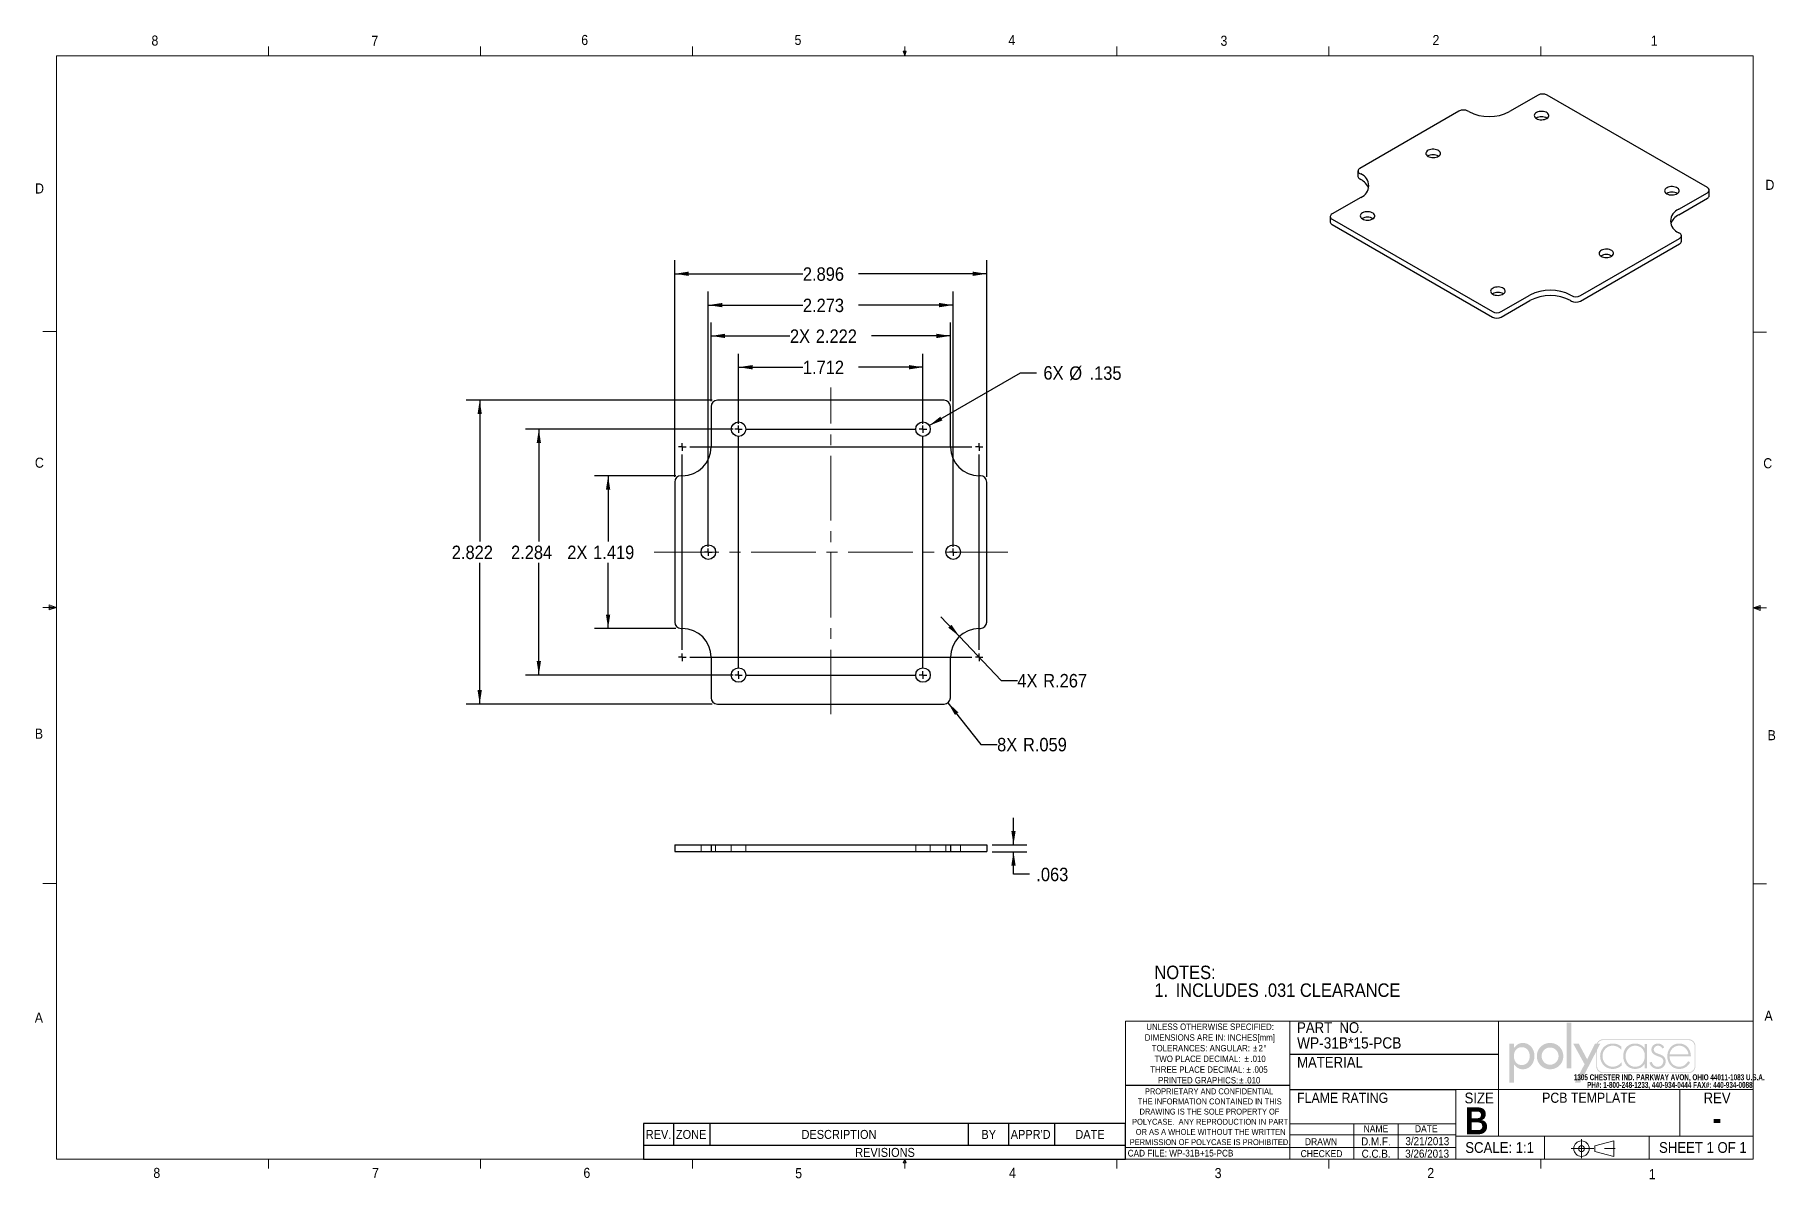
# Paper-space layout 'Sheet1' of a CAD drawing. Header units: inches. Extents: x 0.4 to 16.6, y 0.2 to 10.8.
import ezdxf

# ---------------------------------------------------------------- set-up
doc = ezdxf.new("R2010")
doc.units = ezdxf.units.IN
doc.header["$MEASUREMENT"] = 0
for name, pattern in [('SLD-Center', [0.75, 0.6, -0.05, 0.05, -0.05]), ('SLD-Dashed', [0.075, 0.05, -0.025]), ('SLD-Solid', [0])]:
    doc.linetypes.add(name, pattern=pattern)
doc.layers.add('FORMAT', color=7, linetype='SLD-Solid')
doc.layers.add('SLD-0', color=7, linetype='SLD-Solid')
doc.styles.add('SLDTEXTSTYLE0', font='GOTHICB.TTF', dxfattribs={"width": 0.639595})
doc.styles.add('SLDTEXTSTYLE1', font='GOTHIC.TTF', dxfattribs={"width": 0.913})
doc.styles.add('SLDTEXTSTYLE2', font='GOTHICB.TTF', dxfattribs={"width": 0.913})
doc.dimstyles.new('SLDDIMSTYLE0', dxfattribs={"dimtxt": 0.125, "dimasz": 0.13, "dimexe": 0, "dimexo": 0.0625, "dimgap": 0.03125, "dimtad": 0, "dimtih": 1, "dimtoh": 1, "dimdec": 3, "dimrnd": 1e-09, "dimzin": 12, "dimdsep": 46, "dimtxsty": 'SLDTEXTSTYLE1', "dimsah": 1, "dimcen": 0, "dimadec": 0, "dimazin": 3, "dimtfac": 1, "dimtdec": 3, "dimtofl": 0, "dimtmove": 0, "dimatfit": 3, "dimfxl": 0, "dimfrac": 2, "dimtolj": 1, "dimtzin": 12, "dimarcsym": 0})
doc.dimstyles.new('SLDDIMSTYLE1', dxfattribs={"dimtxt": 0.125, "dimasz": 0.13, "dimexe": 0, "dimexo": 0.0625, "dimgap": 0.03125, "dimtad": 0, "dimtih": 1, "dimtoh": 1, "dimdec": 3, "dimrnd": 1e-09, "dimzin": 12, "dimdsep": 46, "dimtxsty": 'SLDTEXTSTYLE1', "dimsah": 1, "dimcen": 0.09, "dimadec": 0, "dimazin": 3, "dimtfac": 1, "dimtdec": 3, "dimtofl": 0, "dimtmove": 0, "dimatfit": 3, "dimfxl": 0, "dimfrac": 2, "dimtolj": 1, "dimtzin": 12, "dimarcsym": 0})
doc.dimstyles.new('SLDDIMSTYLE2', dxfattribs={"dimtxt": 0.125, "dimasz": 0.13, "dimexe": 0, "dimexo": 0.0625, "dimgap": 0.03125, "dimtad": 0, "dimtih": 1, "dimtoh": 1, "dimdec": 3, "dimrnd": 1e-09, "dimzin": 12, "dimdsep": 46, "dimtxsty": 'SLDTEXTSTYLE1', "dimsah": 1, "dimcen": 0, "dimadec": 0, "dimazin": 3, "dimtfac": 1, "dimtdec": 3, "dimtofl": 0, "dimtmove": 0, "dimatfit": 3, "dimfxl": 0, "dimfrac": 2, "dimtolj": 1, "dimtzin": 12, "dimarcsym": 0})
doc.dimstyles.new('SLDDIMSTYLE3', dxfattribs={"dimtxt": 0.125, "dimasz": 0.13, "dimexe": 0, "dimexo": 0.0625, "dimgap": 0.03125, "dimtad": 0, "dimtih": 1, "dimtoh": 1, "dimdec": 3, "dimrnd": 1e-09, "dimzin": 12, "dimdsep": 46, "dimtxsty": 'SLDTEXTSTYLE1', "dimsah": 1, "dimcen": 0, "dimadec": 0, "dimazin": 3, "dimtfac": 1, "dimtdec": 3, "dimtofl": 0, "dimtmove": 1, "dimatfit": 3, "dimfxl": 0, "dimfrac": 2, "dimtolj": 1, "dimtzin": 12, "dimarcsym": 0})
doc.dimstyles.new('SLDDIMSTYLE4', dxfattribs={"dimtxt": 0.125, "dimasz": 0.13, "dimexe": 0, "dimexo": 0.0625, "dimgap": 0.03125, "dimtad": 0, "dimtih": 1, "dimtoh": 1, "dimdec": 3, "dimrnd": 1e-09, "dimzin": 12, "dimdsep": 46, "dimtxsty": 'SLDTEXTSTYLE1', "dimsah": 1, "dimcen": 0.09, "dimadec": 0, "dimazin": 3, "dimtfac": 1, "dimtdec": 3, "dimtmove": 0, "dimatfit": 0, "dimfxl": 0, "dimfrac": 2, "dimtolj": 1, "dimtzin": 12, "dimarcsym": 0})

psp = doc.layouts.new('Sheet1')

# ---------------------------------------------------------------- texts
at = {"color": 7, "linetype": 'Continuous', "lineweight": 0}
for s, insert, char_height, attachment_point, style in [('8', (1.5091, 10.8304), 0.0937, 1, 'SLDTEXTSTYLE1'), ('7', (3.551, 10.8276), 0.0937, 1, 'SLDTEXTSTYLE1'), ('6', (5.4987, 10.8356), 0.0937, 1, 'SLDTEXTSTYLE1'), ('5', (7.4787, 10.8362), 0.0937, 1, 'SLDTEXTSTYLE1'), ('4', (9.4643, 10.8346), 0.0937, 1, 'SLDTEXTSTYLE1'), ('3', (11.4327, 10.8284), 0.0937, 1, 'SLDTEXTSTYLE1'), ('2', (13.401, 10.8351), 0.0937, 1, 'SLDTEXTSTYLE1'), ('1', (15.4274, 10.829), 0.0937, 1, 'SLDTEXTSTYLE1'), ('D', (0.4286, 9.4564), 0.0937, 1, 'SLDTEXTSTYLE1'), ('D', (16.4913, 9.4899), 0.0937, 1, 'SLDTEXTSTYLE1'), ('C', (0.4273, 6.9092), 0.0937, 1, 'SLDTEXTSTYLE1'), ('C', (16.4712, 6.904), 0.0937, 1, 'SLDTEXTSTYLE1'), ('B', (0.4264, 4.3921), 0.0937, 1, 'SLDTEXTSTYLE1'), ('B', (16.5115, 4.378), 0.0937, 1, 'SLDTEXTSTYLE1'), ('A', (0.426, 1.7548), 0.0937, 1, 'SLDTEXTSTYLE1'), ('PART  NO.', (12.1435, 1.6651), 0.1, 1, 'SLDTEXTSTYLE1'), ('A', (16.4821, 1.7715), 0.0937, 1, 'SLDTEXTSTYLE1'), ('SIZE', (13.6983, 1.0111), 0.1, 1, 'SLDTEXTSTYLE1'), ('PCB TEMPLATE', (14.854, 1.0101), 0.09375, 2, 'SLDTEXTSTYLE1'), ('REV', (15.917, 1.012), 0.1, 1, 'SLDTEXTSTYLE1'), ('B', (13.8105, 0.874), 0.25, 2, 'SLDTEXTSTYLE2'), ('NAME', (12.8753, 0.7078), 0.065, 2, 'SLDTEXTSTYLE1'), ('DATE', (13.3428, 0.7078), 0.065, 2, 'SLDTEXTSTYLE1'), ('-', (16.0404, 0.872), 0.2, 2, 'SLDTEXTSTYLE2'), ('DRAWN', (12.2158, 0.5874), 0.065, 1, 'SLDTEXTSTYLE1'), ('D.M.F.', (12.8754, 0.5952), 0.075, 2, 'SLDTEXTSTYLE1'), ('3/26/2013', (13.3511, 0.4817), 0.075, 2, 'SLDTEXTSTYLE1'), ('3/21/2013', (13.3526, 0.5974), 0.075, 2, 'SLDTEXTSTYLE1'), ('SCALE: 1:1', (13.7049, 0.5509), 0.1, 1, 'SLDTEXTSTYLE1'), ('SHEET 1 OF 1', (15.5035, 0.5513), 0.1, 1, 'SLDTEXTSTYLE1'), ('CAD FILE: WP-31B+15-PCB', (10.5709, 0.4799), 0.0625, 1, 'SLDTEXTSTYLE1'), ('CHECKED', (12.1764, 0.4767), 0.065, 1, 'SLDTEXTSTYLE1'), ('C.C.B.', (12.8774, 0.4809), 0.075, 2, 'SLDTEXTSTYLE1'), ('8', (1.5268, 0.3119), 0.0937, 1, 'SLDTEXTSTYLE1'), ('7', (3.5574, 0.3122), 0.0937, 1, 'SLDTEXTSTYLE1'), ('6', (5.5188, 0.3126), 0.0937, 1, 'SLDTEXTSTYLE1'), ('5', (7.4851, 0.3095), 0.0937, 1, 'SLDTEXTSTYLE1'), ('4', (9.4701, 0.3126), 0.0937, 1, 'SLDTEXTSTYLE1'), ('3', (11.3788, 0.3105), 0.0937, 1, 'SLDTEXTSTYLE1'), ('2', (13.3523, 0.3113), 0.0937, 1, 'SLDTEXTSTYLE1'), ('1', (15.4083, 0.3003), 0.0937, 1, 'SLDTEXTSTYLE1')]:
    psp.add_mtext(s, dxfattribs=dict(at, insert=insert, char_height=char_height, attachment_point=attachment_point, style=style))
at = {"layer": 'FORMAT', "color": 7, "insert": (12.1435, 1.5246), "char_height": 0.104167, "attachment_point": 1, "style": 'SLDTEXTSTYLE1'}
psp.add_mtext('WP-31B*15-PCB', dxfattribs=at)
at = {"layer": 'SLD-0', "attachment_point": 1, "style": 'SLDTEXTSTYLE1'}
for s, insert, char_height in [('MATERIAL', (12.1435, 1.3426), 0.1), ('FLAME RATING', (12.1435, 1.0097), 0.09375)]:
    psp.add_mtext(s, dxfattribs=dict(at, insert=insert, char_height=char_height))

# ---------------------------------------------------------------- blocks, each defined once
blk = doc.blocks.new('SW_NOTE_0')
at = {"color": 0, "linetype": 'Continuous', "lineweight": 0, "char_height": 0.055, "attachment_point": 2, "style": 'SLDTEXTSTYLE0'}
for s, insert in [('1305 CHESTER IND. PARKWAY AVON, OHIO 44011-1083 U.S.A. ', (0.75, 0.07)), ('PH#: 1-800-248-1233, 440-934-0444 FAX#: 440-934-0088', (0.756, -0.001))]:
    blk.add_mtext(s, dxfattribs=dict(at, insert=insert))
blk = doc.blocks.new('logo')
at = {"linetype": 'Continuous'}
blk.add_hatch(color=7, dxfattribs=at).paths.add_polyline_path([(1.559, 0.355), (1.559, 1.505), (1.44, 1.505), (1.44, 0.355)], flags=0)
h = blk.add_hatch(color=7, dxfattribs=at)
edge = h.paths.add_edge_path(flags=0)
edge.add_spline(control_points=[(0.122, 0.452), (0.17, 0.382), (0.245, 0.334), (0.333, 0.334)], knot_values=[4, 4, 4, 4, 5, 5, 5, 5], weights=[1, 1, 1, 1], degree=3, periodic=0)
edge.add_spline(control_points=[(0.333, 0.334), (0.523, 0.334), (0.629, 0.492), (0.629, 0.669)], knot_values=[3, 3, 3, 3, 4, 4, 4, 4], weights=[1, 1, 1, 1], degree=3, periodic=0)
edge.add_spline(control_points=[(0.629, 0.669), (0.629, 0.839), (0.517, 0.994), (0.338, 0.994)], knot_values=[2, 2, 2, 2, 3, 3, 3, 3], weights=[1, 1, 1, 1], degree=3, periodic=0)
edge.add_spline(control_points=[(0.338, 0.994), (0.245, 0.994), (0.171, 0.946), (0.122, 0.872)], knot_values=[1, 1, 1, 1, 2, 2, 2, 2], weights=[1, 1, 1, 1], degree=3, periodic=0)
edge.add_line((0.122, 0.872), (0.119, 0.872))
edge.add_line((0.119, 0.872), (0.119, 0.975))
edge.add_line((0.119, 0.975), (0, 0.975))
edge.add_line((0, 0.975), (0, 0))
edge.add_line((0, 0), (0.119, 0))
edge.add_line((0.119, 0), (0.119, 0.452))
edge.add_line((0.119, 0.452), (0.122, 0.452))
edge = h.paths.add_edge_path(flags=0)
edge.add_spline(control_points=[(0.113, 0.665), (0.113, 0.78), (0.185, 0.888), (0.309, 0.888), (0.437, 0.888), (0.51, 0.786), (0.51, 0.665)], knot_values=[0, 0, 0, 0, 1, 1, 1, 2, 2, 2, 2], weights=[1, 1, 1, 1, 1, 1, 1], degree=3, periodic=0)
edge.add_spline(control_points=[(0.51, 0.665), (0.51, 0.543), (0.439, 0.44), (0.309, 0.44), (0.183, 0.44), (0.113, 0.549), (0.113, 0.665)], knot_values=[2, 2, 2, 2, 3, 3, 3, 4, 4, 4, 4], weights=[1, 1, 1, 1, 1, 1, 1], degree=3, periodic=0)
h = blk.add_hatch(color=7, dxfattribs=at)
edge = h.paths.add_edge_path(flags=0)
edge.add_spline(control_points=[(0.69, 0.664), (0.69, 0.477), (0.836, 0.334), (1.022, 0.334), (1.207, 0.334), (1.353, 0.477), (1.353, 0.664)], knot_values=[0, 0, 0, 0, 1, 1, 1, 2, 2, 2, 2], weights=[1, 1, 1, 1, 1, 1, 1], degree=3, periodic=0)
edge.add_spline(control_points=[(1.353, 0.664), (1.353, 0.851), (1.207, 0.994), (1.022, 0.994), (0.836, 0.994), (0.69, 0.851), (0.69, 0.664)], knot_values=[2, 2, 2, 2, 3, 3, 3, 4, 4, 4, 4], weights=[1, 1, 1, 1, 1, 1, 1], degree=3, periodic=0)
edge = h.paths.add_edge_path(flags=0)
edge.add_spline(control_points=[(1.234, 0.664), (1.234, 0.547), (1.139, 0.448), (1.022, 0.448), (0.904, 0.448), (0.81, 0.547), (0.81, 0.664)], knot_values=[0, 0, 0, 0, 1, 1, 1, 2, 2, 2, 2], weights=[1, 1, 1, 1, 1, 1, 1], degree=3, periodic=0)
edge.add_spline(control_points=[(0.81, 0.664), (0.81, 0.782), (0.904, 0.88), (1.022, 0.88), (1.139, 0.88), (1.234, 0.782), (1.234, 0.664)], knot_values=[2, 2, 2, 2, 3, 3, 3, 4, 4, 4, 4], weights=[1, 1, 1, 1, 1, 1, 1], degree=3, periodic=0)
h = blk.add_hatch(color=7, dxfattribs=at)
edge = h.paths.add_edge_path(flags=0)
edge.add_spline(control_points=[(4.669, 0.413), (4.669, 0.316), (4.59, 0.237), (4.493, 0.237)], knot_values=[7, 7, 7, 7, 8, 8, 8, 8], weights=[1, 1, 1, 1], degree=3, periodic=0)
edge.add_line((4.493, 0.237), (2.356, 0.237))
edge.add_spline(control_points=[(2.356, 0.237), (2.259, 0.237), (2.18, 0.316), (2.18, 0.413)], knot_values=[1, 1, 1, 1, 2, 2, 2, 2], weights=[1, 1, 1, 1], degree=3, periodic=0)
edge.add_line((2.18, 0.413), (2.18, 0.781))
edge.add_line((2.18, 0.781), (1.778, 0))
edge.add_line((1.778, 0), (1.643, 0))
edge.add_line((1.643, 0), (1.887, 0.461))
edge.add_line((1.887, 0.461), (1.603, 0.975))
edge.add_line((1.603, 0.975), (1.742, 0.975))
edge.add_line((1.742, 0.975), (1.952, 0.582))
edge.add_line((1.952, 0.582), (2.146, 0.975))
edge.add_line((2.146, 0.975), (2.192, 0.975))
edge.add_spline(control_points=[(2.192, 0.975), (2.218, 1.041), (2.282, 1.087), (2.356, 1.087)], knot_values=[3.233464, 3.233464, 3.233464, 3.233464, 4, 4, 4, 4], weights=[1, 1, 1, 1], degree=3, periodic=0)
edge.add_line((2.356, 1.087), (4.493, 1.087))
edge.add_spline(control_points=[(4.493, 1.087), (4.59, 1.087), (4.669, 1.008), (4.669, 0.911)], knot_values=[5, 5, 5, 5, 6, 6, 6, 6], weights=[1, 1, 1, 1], degree=3, periodic=0)
edge.add_line((4.669, 0.911), (4.669, 0.413))
edge = h.paths.add_edge_path(flags=0)
edge.add_line((2.215, 0.975), (2.28, 0.975))
edge.add_line((2.28, 0.975), (2.201, 0.821))
edge.add_line((2.201, 0.821), (2.201, 0.413))
edge.add_spline(control_points=[(2.201, 0.413), (2.201, 0.327), (2.271, 0.258), (2.356, 0.258)], knot_values=[2, 2, 2, 2, 3, 3, 3, 3], weights=[1, 1, 1, 1], degree=3, periodic=0)
edge.add_line((2.356, 0.258), (4.493, 0.258))
edge.add_spline(control_points=[(4.493, 0.258), (4.579, 0.258), (4.649, 0.327), (4.649, 0.413)], knot_values=[4, 4, 4, 4, 5, 5, 5, 5], weights=[1, 1, 1, 1], degree=3, periodic=0)
edge.add_line((4.649, 0.413), (4.649, 0.911))
edge.add_spline(control_points=[(4.649, 0.911), (4.649, 0.997), (4.579, 1.066), (4.493, 1.066)], knot_values=[6, 6, 6, 6, 7, 7, 7, 7], weights=[1, 1, 1, 1], degree=3, periodic=0)
edge.add_line((4.493, 1.066), (2.356, 1.066))
edge.add_spline(control_points=[(2.356, 1.066), (2.293, 1.066), (2.239, 1.029), (2.215, 0.975)], knot_values=[0, 0, 0, 0, 0.732403, 0.732403, 0.732403, 0.732403], weights=[1, 1, 1, 1], degree=3, periodic=0)
h = blk.add_hatch(color=7, dxfattribs=at)
edge = h.paths.add_edge_path(flags=0)
edge.add_spline(control_points=[(2.806, 0.905), (2.745, 0.957), (2.672, 0.98), (2.593, 0.98)], knot_values=[8, 8, 8, 8, 9, 9, 9, 9], weights=[1, 1, 1, 1], degree=3, periodic=0)
edge.add_spline(control_points=[(2.593, 0.98), (2.413, 0.98), (2.278, 0.84), (2.278, 0.662)], knot_values=[7, 7, 7, 7, 8, 8, 8, 8], weights=[1, 1, 1, 1], degree=3, periodic=0)
edge.add_spline(control_points=[(2.278, 0.662), (2.278, 0.484), (2.41, 0.342), (2.592, 0.342)], knot_values=[6, 6, 6, 6, 7, 7, 7, 7], weights=[1, 1, 1, 1], degree=3, periodic=0)
edge.add_spline(control_points=[(2.592, 0.342), (2.674, 0.342), (2.752, 0.372), (2.814, 0.427)], knot_values=[5, 5, 5, 5, 6, 6, 6, 6], weights=[1, 1, 1, 1], degree=3, periodic=0)
edge.add_line((2.814, 0.427), (2.814, 0.507))
edge.add_spline(control_points=[(2.814, 0.507), (2.759, 0.44), (2.676, 0.398), (2.589, 0.398)], knot_values=[3, 3, 3, 3, 4, 4, 4, 4], weights=[1, 1, 1, 1], degree=3, periodic=0)
edge.add_spline(control_points=[(2.589, 0.398), (2.445, 0.398), (2.337, 0.523), (2.337, 0.662)], knot_values=[2, 2, 2, 2, 3, 3, 3, 3], weights=[1, 1, 1, 1], degree=3, periodic=0)
edge.add_spline(control_points=[(2.337, 0.662), (2.337, 0.802), (2.446, 0.925), (2.59, 0.925)], knot_values=[1, 1, 1, 1, 2, 2, 2, 2], weights=[1, 1, 1, 1], degree=3, periodic=0)
edge.add_spline(control_points=[(2.59, 0.925), (2.678, 0.925), (2.748, 0.889), (2.806, 0.825)], knot_values=[0, 0, 0, 0, 1, 1, 1, 1], weights=[1, 1, 1, 1], degree=3, periodic=0)
edge.add_line((2.806, 0.825), (2.806, 0.905))
h = blk.add_hatch(color=7, dxfattribs=at)
edge = h.paths.add_edge_path(flags=0)
edge.add_spline(control_points=[(3.392, 0.861), (3.34, 0.938), (3.25, 0.98), (3.156, 0.98)], knot_values=[6, 6, 6, 6, 7, 7, 7, 7], weights=[1, 1, 1, 1], degree=3, periodic=0)
edge.add_spline(control_points=[(3.156, 0.98), (2.972, 0.98), (2.857, 0.844), (2.857, 0.665)], knot_values=[5, 5, 5, 5, 6, 6, 6, 6], weights=[1, 1, 1, 1], degree=3, periodic=0)
edge.add_spline(control_points=[(2.857, 0.665), (2.857, 0.486), (2.973, 0.342), (3.159, 0.342)], knot_values=[4, 4, 4, 4, 5, 5, 5, 5], weights=[1, 1, 1, 1], degree=3, periodic=0)
edge.add_spline(control_points=[(3.159, 0.342), (3.249, 0.342), (3.347, 0.387), (3.392, 0.465)], knot_values=[3, 3, 3, 3, 4, 4, 4, 4], weights=[1, 1, 1, 1], degree=3, periodic=0)
edge.add_line((3.392, 0.465), (3.395, 0.465))
edge.add_line((3.395, 0.465), (3.395, 0.355))
edge.add_line((3.395, 0.355), (3.454, 0.355))
edge.add_line((3.454, 0.355), (3.454, 0.967))
edge.add_line((3.454, 0.967), (3.395, 0.967))
edge.add_line((3.395, 0.967), (3.395, 0.861))
edge.add_line((3.395, 0.861), (3.392, 0.861))
edge = h.paths.add_edge_path(flags=0)
edge.add_spline(control_points=[(3.398, 0.672), (3.398, 0.525), (3.314, 0.397), (3.157, 0.397), (3.009, 0.397), (2.916, 0.525), (2.916, 0.665)], knot_values=[0, 0, 0, 0, 1, 1, 1, 2, 2, 2, 2], weights=[1, 1, 1, 1, 1, 1, 1], degree=3, periodic=0)
edge.add_spline(control_points=[(2.916, 0.665), (2.916, 0.798), (3.013, 0.925), (3.153, 0.925), (3.302, 0.925), (3.398, 0.814), (3.398, 0.672)], knot_values=[2, 2, 2, 2, 3, 3, 3, 4, 4, 4, 4], weights=[1, 1, 1, 1, 1, 1, 1], degree=3, periodic=0)
h = blk.add_hatch(color=7, dxfattribs=at)
edge = h.paths.add_edge_path(flags=0)
edge.add_spline(control_points=[(3.731, 0.98), (3.793, 0.98), (3.861, 0.939), (3.887, 0.882)], knot_values=[11, 11, 11, 11, 12, 12, 12, 12], weights=[1, 1, 1, 1], degree=3, periodic=0)
edge.add_line((3.887, 0.882), (3.836, 0.856))
edge.add_spline(control_points=[(3.836, 0.856), (3.816, 0.898), (3.776, 0.925), (3.728, 0.925)], knot_values=[0, 0, 0, 0, 1, 1, 1, 1], weights=[1, 1, 1, 1], degree=3, periodic=0)
edge.add_spline(control_points=[(3.728, 0.925), (3.677, 0.925), (3.624, 0.882), (3.624, 0.829)], knot_values=[1, 1, 1, 1, 2, 2, 2, 2], weights=[1, 1, 1, 1], degree=3, periodic=0)
edge.add_spline(control_points=[(3.624, 0.829), (3.624, 0.682), (3.922, 0.754), (3.922, 0.533)], knot_values=[2, 2, 2, 2, 3, 3, 3, 3], weights=[1, 1, 1, 1], degree=3, periodic=0)
edge.add_spline(control_points=[(3.922, 0.533), (3.922, 0.42), (3.834, 0.342), (3.724, 0.342)], knot_values=[3, 3, 3, 3, 4, 4, 4, 4], weights=[1, 1, 1, 1], degree=3, periodic=0)
edge.add_spline(control_points=[(3.724, 0.342), (3.622, 0.342), (3.539, 0.404), (3.514, 0.503)], knot_values=[4, 4, 4, 4, 5, 5, 5, 5], weights=[1, 1, 1, 1], degree=3, periodic=0)
edge.add_line((3.514, 0.503), (3.572, 0.522))
edge.add_spline(control_points=[(3.572, 0.522), (3.595, 0.449), (3.644, 0.397), (3.724, 0.397)], knot_values=[6, 6, 6, 6, 7, 7, 7, 7], weights=[1, 1, 1, 1], degree=3, periodic=0)
edge.add_spline(control_points=[(3.724, 0.397), (3.801, 0.397), (3.862, 0.458), (3.862, 0.535)], knot_values=[7, 7, 7, 7, 8, 8, 8, 8], weights=[1, 1, 1, 1], degree=3, periodic=0)
edge.add_spline(control_points=[(3.862, 0.535), (3.862, 0.611), (3.804, 0.635), (3.743, 0.656)], knot_values=[8, 8, 8, 8, 9, 9, 9, 9], weights=[1, 1, 1, 1], degree=3, periodic=0)
edge.add_spline(control_points=[(3.743, 0.656), (3.659, 0.686), (3.564, 0.722), (3.564, 0.825)], knot_values=[9, 9, 9, 9, 10, 10, 10, 10], weights=[1, 1, 1, 1], degree=3, periodic=0)
edge.add_spline(control_points=[(3.564, 0.825), (3.564, 0.918), (3.642, 0.98), (3.731, 0.98)], knot_values=[10, 10, 10, 10, 11, 11, 11, 11], weights=[1, 1, 1, 1], degree=3, periodic=0)
h = blk.add_hatch(color=7, dxfattribs=at)
edge = h.paths.add_edge_path(flags=0)
edge.add_spline(control_points=[(4.554, 0.656), (4.555, 0.832), (4.445, 0.98), (4.26, 0.98)], knot_values=[6, 6, 6, 6, 7, 7, 7, 7], weights=[1, 1, 1, 1], degree=3, periodic=0)
edge.add_spline(control_points=[(4.26, 0.98), (4.081, 0.98), (3.963, 0.833), (3.963, 0.662)], knot_values=[5, 5, 5, 5, 6, 6, 6, 6], weights=[1, 1, 1, 1], degree=3, periodic=0)
edge.add_spline(control_points=[(3.963, 0.662), (3.963, 0.489), (4.078, 0.342), (4.26, 0.342)], knot_values=[4, 4, 4, 4, 5, 5, 5, 5], weights=[1, 1, 1, 1], degree=3, periodic=0)
edge.add_spline(control_points=[(4.26, 0.342), (4.38, 0.342), (4.478, 0.401), (4.534, 0.507)], knot_values=[3, 3, 3, 3, 4, 4, 4, 4], weights=[1, 1, 1, 1], degree=3, periodic=0)
edge.add_line((4.534, 0.507), (4.484, 0.537))
edge.add_spline(control_points=[(4.484, 0.537), (4.44, 0.454), (4.363, 0.398), (4.268, 0.398)], knot_values=[1, 1, 1, 1, 2, 2, 2, 2], weights=[1, 1, 1, 1], degree=3, periodic=0)
edge.add_spline(control_points=[(4.268, 0.398), (4.126, 0.398), (4.019, 0.501), (4.023, 0.656)], knot_values=[0, 0, 0, 0, 1, 1, 1, 1], weights=[1, 1, 1, 1], degree=3, periodic=0)
edge.add_line((4.023, 0.656), (4.554, 0.656))
edge = h.paths.add_edge_path(flags=0)
edge.add_spline(control_points=[(4.023, 0.712), (4.033, 0.827), (4.136, 0.925), (4.261, 0.925)], knot_values=[1, 1, 1, 1, 2, 2, 2, 2], weights=[1, 1, 1, 1], degree=3, periodic=0)
edge.add_spline(control_points=[(4.261, 0.925), (4.387, 0.925), (4.48, 0.824), (4.494, 0.712)], knot_values=[0, 0, 0, 0, 1, 1, 1, 1], weights=[1, 1, 1, 1], degree=3, periodic=0)
edge.add_line((4.494, 0.712), (4.023, 0.712))
blk = doc.blocks.new('POLYCASE LOGO')
at = {"color": 7, "linetype": 'Continuous', "xscale": 0.37, "yscale": 0.37, "zscale": 0.37}
blk.add_blockref('logo', (0.101, -0.571), dxfattribs=at)
at = {"color": 7, "linetype": 'Continuous', "lineweight": 0}
blk.add_blockref('SW_NOTE_0', (0.835, -0.564), dxfattribs=at)
blk = doc.blocks.new('ThirdAngleProjectionBlock')
at = {"color": 7, "linetype": 'SLD-Center', "lineweight": 0}
for p, q in [((0.275, 0.506), (0.275, 0)), ((0, 0.253), (1.202, 0.253))]:
    blk.add_line(p, q, dxfattribs=at)
at = {"color": 7, "linetype": 'SLD-Solid', "lineweight": 0}
for p, q in [((0.632, 0.332), (1.13, 0.459)), ((0.632, 0.332), (0.632, 0.174)), ((0.632, 0.174), (1.13, 0.048)), ((1.13, 0.459), (1.13, 0.048))]:
    blk.add_line(p, q, dxfattribs=at)
for radius in [0.206, 0.0789]:
    blk.add_circle((0.275, 0.253), radius, dxfattribs=at)
blk = doc.blocks.new('SW_NOTE_1')
at = {"layer": 'SLD-0', "color": 0, "char_height": 0.125, "attachment_point": 1, "style": 'SLDTEXTSTYLE1'}
for s, insert in [('NOTES:', (0, 0.16)), ('1.', (0, -0.005)), ('INCLUDES .031 CLEARANCE ', (0.197, -0.005))]:
    blk.add_mtext(s, dxfattribs=dict(at, insert=insert))
blk = doc.blocks.new('SW_NOTE_2')
at = {"color": 0, "linetype": 'Continuous', "lineweight": 0, "char_height": 0.06, "attachment_point": 2, "style": 'SLDTEXTSTYLE1'}
for s, insert in [('UNLESS OTHERWISE SPECIFIED:', (0.567, 0.077)), ('DIMENSIONS ARE IN: INCHES[mm]', (0.565, -0.023)), ('TOLERANCES: ANGULAR: ', (0.481, -0.122)), ('%%p', (0.986, -0.122)), ('2', (1.037, -0.122)), ('%%d', (1.077, -0.122)), ('THREE PLACE DECIMAL: ', (0.449, -0.321)), ('TWO PLACE DECIMAL: ', (0.45, -0.221)), ('%%p', (0.907, -0.221)), ('.010', (1.012, -0.221)), ('.005', (1.03, -0.321)), ('PRINTED GRAPHICS: ', (0.456, -0.42)), ('%%p', (0.857, -0.42)), ('.010', (0.962, -0.42)), ('%%p', (0.925, -0.321))]:
    blk.add_mtext(s, dxfattribs=dict(at, insert=insert))
blk = doc.blocks.new('SW_NOTE_3')
at = {"color": 0, "linetype": 'Continuous', "lineweight": 0, "char_height": 0.055, "attachment_point": 2, "style": 'SLDTEXTSTYLE1'}
for s, insert in [('PROPRIETARY AND CONFIDENTIAL', (0.583, 0.07)), ('THE INFORMATION CONTAINED IN THIS', (0.589, -0.024)), ('DRAWING IS THE SOLE PROPERTY OF', (0.587, -0.118)), ('POLYCASE.  ANY REPRODUCTION IN PART ', (0.593, -0.213)), ('OR AS A WHOLE WITHOUT THE WRITTEN ', (0.598, -0.307)), ('PERMISSION OF POLYCASE IS PROHIBITED.', (0.592, -0.402))]:
    blk.add_mtext(s, dxfattribs=dict(at, insert=insert))
blk = doc.blocks.new('SW_TABLEANNOTATION_0')
at = {"layer": 'SLD-0', "color": 0}
for p, q in [((0, 0), (0, -0.333)), ((4.475, 0), (0, 0)), ((4.475, -0.333), (4.475, 0)), ((0.278, 0), (0.278, -0.204)), ((0.615, 0), (0.615, -0.204)), ((3.015, 0), (3.015, -0.204)), ((3.388, 0), (3.388, -0.204)), ((3.816, 0), (3.816, -0.204)), ((0, -0.204), (4.475, -0.204)), ((0, -0.333), (4.475, -0.333))]:
    blk.add_line(p, q, dxfattribs=at)
at = {"layer": 'SLD-0', "color": 0, "attachment_point": 1, "style": 'SLDTEXTSTYLE1'}
for s, insert, char_height in [('REV.', (0.021, -0.061), 0.0833), ('ZONE', (0.301, -0.061), 0.0833), ('DESCRIPTION', (1.467, -0.061), 0.08333), ('BY', (3.137, -0.061), 0.0833), ("APPR'D", (3.409, -0.061), 0.0833), ('DATE', (4.009, -0.061), 0.0833), ('REVISIONS', (1.965, -0.228), 0.0833)]:
    blk.add_mtext(s, dxfattribs=dict(at, insert=insert, char_height=char_height))
blk = doc.blocks.new('_D')
at = {"layer": 'SLD-0'}
for p, q in [((8.729, 7.207), (9.576, 7.697)), ((9.576, 7.697), (9.726, 7.697))]:
    blk.add_line(p, q, dxfattribs=at)
blk.add_solid([(8.729, 7.207), (8.852, 7.255), (8.832, 7.29)], dxfattribs=at)
at = {"layer": 'SLD-0', "char_height": 0.125, "attachment_point": 1, "style": 'SLDTEXTSTYLE1'}
for s, insert in [('6X ', (9.789, 7.759)), ('%%c', (10.029, 7.757)), ('.135', (10.217, 7.757))]:
    blk.add_mtext(s, dxfattribs=dict(at, insert=insert))
blk = doc.blocks.new('_D_1')
at = {"layer": 'SLD-0'}
for p, q in [((6.367, 6.732), (6.367, 8.742)), ((9.263, 6.732), (9.263, 8.742)), ((6.367, 8.617), (7.556, 8.617)), ((9.263, 8.617), (8.073, 8.617))]:
    blk.add_line(p, q, dxfattribs=at)
for points in [[(6.367, 8.617), (6.497, 8.597), (6.497, 8.637)], [(9.263, 8.617), (9.133, 8.637), (9.133, 8.597)]]:
    blk.add_solid(points, dxfattribs=at)
at = {"layer": 'SLD-0', "insert": (7.556, 8.677, -0.027), "char_height": 0.125, "attachment_point": 1, "style": 'SLDTEXTSTYLE1'}
blk.add_mtext('2.896', dxfattribs=at)
blk = doc.blocks.new('_D_2')
at = {"layer": 'SLD-0'}
for p, q in [((6.713, 7.443), (4.431, 7.443)), ((4.556, 7.443), (4.556, 6.131)), ((4.556, 4.62), (4.556, 5.932)), ((6.713, 4.62), (4.431, 4.62))]:
    blk.add_line(p, q, dxfattribs=at)
for points in [[(4.556, 7.443), (4.536, 7.313), (4.576, 7.313)], [(4.556, 4.62), (4.576, 4.75), (4.536, 4.75)]]:
    blk.add_solid(points, dxfattribs=at)
at = {"layer": 'SLD-0', "insert": (4.297, 6.092, -0.027), "char_height": 0.125, "attachment_point": 1, "style": 'SLDTEXTSTYLE1'}
blk.add_mtext('2.822', dxfattribs=at)
blk = doc.blocks.new('_D_3')
at = {"layer": 'SLD-0'}
for p, q in [((6.376, 6.741), (5.623, 6.741)), ((5.748, 6.741), (5.748, 6.131)), ((5.748, 5.322), (5.748, 5.932)), ((6.376, 5.322), (5.623, 5.322))]:
    blk.add_line(p, q, dxfattribs=at)
for points in [[(5.748, 6.741), (5.728, 6.611), (5.768, 6.611)], [(5.748, 5.322), (5.768, 5.452), (5.728, 5.452)]]:
    blk.add_solid(points, dxfattribs=at)
at = {"layer": 'SLD-0', "char_height": 0.125, "attachment_point": 1, "style": 'SLDTEXTSTYLE1'}
for s, insert in [('2X ', (5.369, 6.092, -0.027)), ('1.419', (5.609, 6.092, -0.027))]:
    blk.add_mtext(s, dxfattribs=dict(at, insert=insert))
blk = doc.blocks.new('_D_4')
at = {"layer": 'SLD-0'}
for p, q in [((6.704, 7.434), (6.704, 8.165)), ((8.926, 7.434), (8.926, 8.165)), ((6.704, 8.04), (7.436, 8.04)), ((8.926, 8.04), (8.194, 8.04))]:
    blk.add_line(p, q, dxfattribs=at)
for points in [[(6.704, 8.04), (6.834, 8.02), (6.834, 8.06)], [(8.926, 8.04), (8.796, 8.06), (8.796, 8.02)]]:
    blk.add_solid(points, dxfattribs=at)
at = {"layer": 'SLD-0', "char_height": 0.125, "attachment_point": 1, "style": 'SLDTEXTSTYLE1'}
for s, insert in [('2X ', (7.436, 8.1, -0.027)), ('2.222', (7.676, 8.1, -0.027))]:
    blk.add_mtext(s, dxfattribs=dict(at, insert=insert))
blk = doc.blocks.new('_D_5')
at = {"layer": 'SLD-0'}
for p, q in [((6.959, 7.224), (6.959, 7.874)), ((8.671, 7.224), (8.671, 7.874)), ((6.959, 7.749), (7.556, 7.749)), ((8.671, 7.749), (8.073, 7.749))]:
    blk.add_line(p, q, dxfattribs=at)
for points in [[(6.959, 7.749), (7.089, 7.729), (7.089, 7.769)], [(8.671, 7.749), (8.541, 7.769), (8.541, 7.729)]]:
    blk.add_solid(points, dxfattribs=at)
at = {"layer": 'SLD-0', "insert": (7.556, 7.81, -0.027), "char_height": 0.125, "attachment_point": 1, "style": 'SLDTEXTSTYLE1'}
blk.add_mtext('1.712', dxfattribs=at)
blk = doc.blocks.new('_D_6')
at = {"layer": 'SLD-0'}
for p, q in [((6.678, 6.082), (6.678, 8.451)), ((8.951, 6.082), (8.951, 8.451)), ((6.678, 8.326), (7.556, 8.326)), ((8.951, 8.326), (8.073, 8.326))]:
    blk.add_line(p, q, dxfattribs=at)
for points in [[(6.678, 8.326), (6.808, 8.306), (6.808, 8.346)], [(8.951, 8.326), (8.821, 8.346), (8.821, 8.306)]]:
    blk.add_solid(points, dxfattribs=at)
at = {"layer": 'SLD-0', "insert": (7.556, 8.386, -0.027), "char_height": 0.125, "attachment_point": 1, "style": 'SLDTEXTSTYLE1'}
blk.add_mtext('2.273', dxfattribs=at)
blk = doc.blocks.new('_D_7')
at = {"layer": 'SLD-0'}
for p, q in [((6.909, 7.174), (4.98, 7.174)), ((5.105, 7.174), (5.105, 6.131)), ((5.105, 4.89), (5.105, 5.932)), ((6.909, 4.89), (4.98, 4.89))]:
    blk.add_line(p, q, dxfattribs=at)
for points in [[(5.105, 7.174), (5.085, 7.044), (5.125, 7.044)], [(5.105, 4.89), (5.125, 5.02), (5.085, 5.02)]]:
    blk.add_solid(points, dxfattribs=at)
at = {"layer": 'SLD-0', "insert": (4.847, 6.092, -0.027), "char_height": 0.125, "attachment_point": 1, "style": 'SLDTEXTSTYLE1'}
blk.add_mtext('2.284', dxfattribs=at)
blk = doc.blocks.new('_D_8')
at = {"layer": 'SLD-0'}
for p, q in [((8.903, 4.633), (9.209, 4.245)), ((9.209, 4.245), (9.359, 4.245))]:
    blk.add_line(p, q, dxfattribs=at)
blk.add_solid([(8.903, 4.633), (8.968, 4.519), (9, 4.543)], dxfattribs=at)
at = {"layer": 'SLD-0', "char_height": 0.125, "attachment_point": 1, "style": 'SLDTEXTSTYLE1'}
for s, insert in [('8X ', (9.359, 4.306, -0.027)), ('R.059', (9.599, 4.306, -0.027))]:
    blk.add_mtext(s, dxfattribs=dict(at, insert=insert))
blk = doc.blocks.new('_D_9')
at = {"layer": 'SLD-0'}
for p, q in [((9.009, 5.249), (8.838, 5.431)), ((9.009, 5.249), (9.397, 4.839)), ((9.397, 4.839), (9.547, 4.839))]:
    blk.add_line(p, q, dxfattribs=at)
blk.add_solid([(9.009, 5.249), (8.935, 5.357), (8.906, 5.33)], dxfattribs=at)
at = {"layer": 'SLD-0', "char_height": 0.125, "attachment_point": 1, "style": 'SLDTEXTSTYLE1'}
for s, insert in [('4X ', (9.547, 4.9, -0.027)), ('R.267', (9.787, 4.9, -0.027))]:
    blk.add_mtext(s, dxfattribs=dict(at, insert=insert))
blk = doc.blocks.new('SW_CENTERMARKSYMBOL_0')
at = {"layer": 'SLD-0', "color": 0}
for p, q in [((0, 0), (-0.035, 0)), ((0, 0), (0, 0.035)), ((0, 0), (0, -0.035)), ((0, 0), (0.035, 0)), ((0.07, 0), (1.642, 0)), ((1.712, 0), (1.677, 0)), ((1.712, 0), (1.712, 0.035)), ((1.712, 0), (1.712, -0.035)), ((1.712, 0), (1.747, 0)), ((-0.522, -0.165), (-0.522, -0.13)), ((0, -2.214), (0, -0.07)), ((1.712, -2.214), (1.712, -0.07)), ((2.234, -0.165), (2.234, -0.13)), ((-0.522, -0.165), (-0.557, -0.165)), ((-0.522, -0.165), (-0.522, -0.2)), ((-0.522, -0.165), (-0.487, -0.165)), ((-0.522, -2.049), (-0.522, -0.235)), ((-0.452, -0.165), (2.164, -0.165)), ((2.234, -0.165), (2.199, -0.165)), ((2.234, -0.165), (2.234, -0.2)), ((2.234, -0.165), (2.269, -0.165)), ((2.234, -2.049), (2.234, -0.235)), ((-0.281, -1.142), (-0.281, -1.107)), ((1.992, -1.142), (1.992, -1.107)), ((-0.281, -1.142), (-0.316, -1.142)), ((-0.281, -1.142), (-0.281, -1.177)), ((-0.281, -1.142), (-0.246, -1.142)), ((1.992, -1.142), (1.958, -1.142)), ((1.992, -1.142), (1.992, -1.177)), ((1.992, -1.142), (2.027, -1.142)), ((-0.522, -2.119), (-0.522, -2.084)), ((2.234, -2.119), (2.234, -2.084)), ((-0.522, -2.119), (-0.557, -2.119)), ((-0.522, -2.119), (-0.522, -2.154)), ((-0.522, -2.119), (-0.487, -2.119)), ((-0.452, -2.119), (2.164, -2.119)), ((0, -2.284), (0, -2.249)), ((1.712, -2.284), (1.712, -2.249)), ((2.234, -2.119), (2.199, -2.119)), ((2.234, -2.119), (2.234, -2.154)), ((2.234, -2.119), (2.269, -2.119)), ((0, -2.284), (-0.035, -2.284)), ((0, -2.284), (0, -2.319)), ((0, -2.284), (0.035, -2.284)), ((0.07, -2.284), (1.642, -2.284)), ((1.712, -2.284), (1.677, -2.284)), ((1.712, -2.284), (1.712, -2.319)), ((1.712, -2.284), (1.747, -2.284))]:
    blk.add_line(p, q, dxfattribs=at)
blk = doc.blocks.new('_D_10')
at = {"layer": 'SLD-0'}
for p, q in [((9.511, 3.312), (9.511, 3.562)), ((9.313, 3.312), (9.636, 3.312)), ((9.313, 3.249), (9.636, 3.249)), ((9.511, 3.04), (9.511, 3.249)), ((9.661, 3.04), (9.511, 3.04))]:
    blk.add_line(p, q, dxfattribs=at)
for points in [[(9.511, 3.312), (9.531, 3.442), (9.491, 3.442)], [(9.511, 3.249), (9.491, 3.119), (9.531, 3.119)]]:
    blk.add_solid(points, dxfattribs=at)
at = {"layer": 'SLD-0', "insert": (9.723, 3.1), "char_height": 0.125, "attachment_point": 1, "style": 'SLDTEXTSTYLE1'}
blk.add_mtext('.063', dxfattribs=at)

# ---------------------------------------------------------------- dimensions: what is measured, and where the dimension line sits
at = {"layer": 'SLD-0'}
for base, p1, p2, picture, middle in [((6.367, 8.6168), (9.2628, 6.6824), (6.367, 6.6824), '_D_1', (7.8149, 8.6168)), ((6.6784, 8.3257), (8.9514, 6.0317), (6.6784, 6.0317), '_D_6', (7.8149, 8.3257)), ((8.6709, 7.7491), (6.9589, 7.1737), (8.6709, 7.1737), '_D_5', (7.8149, 7.7491))]:
    dim = psp.add_linear_dim(base=base, p1=p1, p2=p2, dimstyle='SLDDIMSTYLE1', dxfattribs=at)
    dim.commit()
    dim.dimension.update_dxf_attribs({"geometry": picture, "text_midpoint": middle, "dimtype": 160})
dim = psp.add_linear_dim(base=(8.9258, 8.04), p1=(6.704, 7.3842), p2=(8.9258, 7.3842), text='2X <>', dimstyle='SLDDIMSTYLE1', dxfattribs=at)
dim.commit()
dim.dimension.update_dxf_attribs({"geometry": '_D_4', "text_midpoint": (7.8149, 8.04), "dimtype": 160})
dim = psp.add_diameter_dim_2p(p1=(8.6125, 7.1399), p2=(8.7294, 7.2074), text='6X <>', dimstyle='SLDDIMSTYLE0', dxfattribs=at)
dim.commit()
dim.dimension.update_dxf_attribs({"geometry": '_D', "text_midpoint": (10.1646, 7.6966), "dimtype": 163})
for base, p1, p2, dimstyle, picture, middle in [((4.55599, 4.62043), (6.76273, 7.44287), (6.76273, 4.62043), 'SLDDIMSTYLE1', '_D_2', (4.55599, 6.03165)), ((5.1054, 4.8897), (6.9589, 7.1737), (6.9589, 4.8897), 'SLDDIMSTYLE1', '_D_7', (5.1054, 6.0317)), ((9.510649457, 3.3117180353), (9.2627949465, 3.2492180353), (9.2627949465, 3.3117180353), 'SLDDIMSTYLE4', '_D_10', (9.510649457, 3.0395634353))]:
    dim = psp.add_linear_dim(base=base, p1=p1, p2=p2, angle=90, dimstyle=dimstyle, dxfattribs=at)
    dim.commit()
    dim.dimension.update_dxf_attribs({"geometry": picture, "text_midpoint": middle, "dimtype": 160})
dim = psp.add_linear_dim(base=(5.7477, 5.3222), p1=(6.4257, 6.7411), p2=(6.4257, 5.3222), angle=90, text='2X <>', dimstyle='SLDDIMSTYLE1', dxfattribs=at)
dim.commit()
dim.dimension.update_dxf_attribs({"geometry": '_D_3', "text_midpoint": (5.7477, 6.0317), "dimtype": 160})
for center, mpoint, text, dimstyle, picture, middle in [((9.1929, 5.0551), (9.0094, 5.2492), '4X <>', 'SLDDIMSTYLE3', '_D_9', (9.9298, 4.8395)), ((8.8671, 4.6792), (8.9034, 4.633), '8X <>', 'SLDDIMSTYLE2', '_D_8', (9.7421, 4.2454))]:
    dim = psp.add_radius_dim(center=center, mpoint=mpoint, text=text, dimstyle=dimstyle, dxfattribs=at)
    dim.commit()
    dim.dimension.update_dxf_attribs({"geometry": picture, "text_midpoint": middle, "dimtype": 164})

# ---------------------------------------------------------------- linework, layer by layer
at = {"color": 7, "linetype": 'SLD-Solid', "lineweight": 0}
for p, q in [((2.5948, 10.6421), (2.5948, 10.7269)), ((4.5635, 10.6421), (4.5635, 10.7269)), ((6.5323, 10.6421), (6.5323, 10.7269)), ((8.501, 10.6421), (8.4878, 10.684)), ((8.5136, 10.684), (8.4878, 10.684)), ((8.494, 10.684), (8.501, 10.6421)), ((8.501, 10.6421), (8.501, 10.7269)), ((8.501, 10.6421), (8.5136, 10.684)), ((8.5059, 10.684), (8.501, 10.6421)), ((10.4698, 10.6421), (10.4698, 10.7269)), ((12.4385, 10.6421), (12.4385, 10.7269)), ((14.4073, 10.6421), (14.4073, 10.7269)), ((0.6263, 10.6421), (16.3763, 10.6421)), ((0.6263, 10.6421), (0.6263, 0.3921)), ((16.3763, 0.3921), (16.3763, 10.6421)), ((0.6263, 8.0796), (0.5013, 8.0796)), ((16.3763, 8.0753), (16.5013, 8.0753)), ((0.6263, 5.5171), (0.5013, 5.5171)), ((0.5591, 5.5411), (0.5591, 5.4945)), ((0.6263, 5.5171), (0.5591, 5.5411)), ((0.6263, 5.5171), (0.5591, 5.5261)), ((0.6263, 5.5171), (0.5591, 5.5068)), ((0.6263, 5.5171), (0.5591, 5.4945)), ((16.3763, 5.5128), (16.4434, 5.5368)), ((16.3763, 5.5128), (16.4434, 5.5218)), ((16.3763, 5.5128), (16.5013, 5.5128)), ((16.3763, 5.5128), (16.4434, 5.4902)), ((16.3763, 5.5128), (16.4434, 5.5025)), ((16.4434, 5.5368), (16.4434, 5.4902)), ((0.6263, 2.9546), (0.5013, 2.9546)), ((16.3763, 2.9503), (16.5013, 2.9503)), ((10.5516, 0.3921), (10.5516, 1.6753)), ((10.5516, 1.6753), (16.3763, 1.6753)), ((12.0776, 1.6753), (12.0776, 0.3921)), ((13.6175, 1.0401), (16.3763, 1.0401)), ((14.0131, 1.0401), (14.0131, 0.605)), ((15.6981, 1.0401), (15.6981, 0.605)), ((13.6175, 0.7208), (12.0776, 0.7208)), ((12.67, 0.7208), (12.67, 0.3921)), ((13.0816, 0.7208), (13.0816, 0.3921)), ((10.5516, 0.5), (13.6175, 0.5)), ((12.0776, 0.6191), (13.6175, 0.6191)), ((13.6175, 0.605), (16.3763, 0.605)), ((14.4407, 0.605), (14.4407, 0.3921)), ((15.4126, 0.605), (15.4126, 0.3921)), ((16.3763, 0.3921), (0.6263, 0.3921)), ((2.5948, 0.3921), (2.5948, 0.3073)), ((4.5635, 0.3921), (4.5635, 0.3073)), ((6.5323, 0.3921), (6.5323, 0.3073)), ((8.4878, 0.3575), (8.501, 0.3921)), ((8.5136, 0.3575), (8.4878, 0.3575)), ((8.501, 0.3921), (8.501, 0.3073)), ((8.501, 0.3921), (8.5136, 0.3575)), ((10.4698, 0.3921), (10.4698, 0.3073)), ((12.0776, 0.3921), (13.6175, 0.3921)), ((12.4385, 0.3921), (12.4385, 0.3073)), ((14.4073, 0.3921), (14.4073, 0.3073))]:
    psp.add_line(p, q, dxfattribs=at)
at = {"color": 7, "linetype": 'SLD-Solid', "lineweight": 30}
for p, q in [((14.381, 10.2767), (14.1152, 10.1232)), ((15.9521, 9.4177), (14.4641, 10.2767)), ((13.6465, 10.1278), (12.7262, 9.5965)), ((13.7375, 10.1232), (13.7295, 10.1278)), ((12.709, 9.5726), (12.709, 9.5215)), ((12.7262, 9.5486), (12.7342, 9.544)), ((12.7262, 9.4976), (12.7342, 9.493)), ((15.9693, 9.3427), (15.9693, 9.3937)), ((12.7342, 9.326), (12.4683, 9.1725)), ((15.6862, 9.2163), (15.9521, 9.3698)), ((15.6862, 9.1652), (15.9521, 9.3187)), ((12.4511, 9.1485), (12.4511, 9.0975)), ((12.4683, 9.1246), (13.9563, 8.2656)), ((12.4683, 9.0735), (13.9563, 8.2145)), ((14.7739, 8.4145), (15.6941, 8.9457)), ((14.7739, 8.3634), (15.6941, 8.8947)), ((15.6941, 8.9937), (15.6862, 8.9982)), ((15.7113, 8.9187), (15.7113, 8.9697)), ((14.0393, 8.2656), (14.3052, 8.4191)), ((14.6829, 8.4191), (14.6908, 8.4145)), ((14.0393, 8.2145), (14.3052, 8.368)), ((14.6829, 8.368), (14.6908, 8.3634)), ((8.8671, 7.4429), (6.7627, 7.4429)), ((6.704, 7.3842), (6.704, 7.0082)), ((8.9258, 7.0082), (8.9258, 7.3842)), ((6.367, 6.6824), (6.367, 5.3809)), ((6.437, 6.7411), (6.4257, 6.7411)), ((9.2041, 6.7411), (9.1929, 6.7411)), ((9.2628, 5.3809), (9.2628, 6.6824)), ((6.4257, 5.3222), (6.437, 5.3222)), ((9.1929, 5.3222), (9.2041, 5.3222)), ((6.704, 5.0551), (6.704, 4.6792)), ((8.9258, 4.6792), (8.9258, 5.0551)), ((6.7627, 4.6204), (8.8671, 4.6204)), ((6.367, 3.3117), (6.367, 3.2492)), ((6.367, 3.3117), (6.4257, 3.3117)), ((6.367, 3.2492), (6.4257, 3.2492)), ((6.4257, 3.3117), (6.437, 3.3117)), ((6.4257, 3.2492), (6.437, 3.2492)), ((6.437, 3.3117), (6.704, 3.3117)), ((6.437, 3.2492), (6.704, 3.2492)), ((6.704, 3.3117), (6.704, 3.2492)), ((6.704, 3.3117), (6.7627, 3.3117)), ((6.704, 3.2492), (6.7627, 3.2492)), ((6.7627, 3.3117), (8.8671, 3.3117)), ((6.7627, 3.2492), (8.8671, 3.2492)), ((8.8671, 3.3117), (8.9258, 3.3117)), ((8.8671, 3.2492), (8.9258, 3.2492)), ((8.9258, 3.3117), (8.9258, 3.2492)), ((8.9258, 3.3117), (9.1929, 3.3117)), ((8.9258, 3.2492), (9.1929, 3.2492)), ((9.1929, 3.3117), (9.2041, 3.3117)), ((9.1929, 3.2492), (9.2041, 3.2492)), ((9.2041, 3.3117), (9.2628, 3.3117)), ((9.2041, 3.2492), (9.2628, 3.2492)), ((9.2628, 3.3117), (9.2628, 3.2492))]:
    psp.add_line(p, q, dxfattribs=at)
at = {"color": 7, "linetype": 'SLD-Dashed', "lineweight": 0}
for p, q in [((6.6109, 3.3117), (6.6109, 3.2492)), ((6.7459, 3.2492), (6.7459, 3.3117)), ((6.8914, 3.3117), (6.8914, 3.2492)), ((7.0264, 3.2492), (7.0264, 3.3117)), ((8.6034, 3.3117), (8.6034, 3.2492)), ((8.7384, 3.2492), (8.7384, 3.3117)), ((8.8839, 3.3117), (8.8839, 3.2492)), ((9.0189, 3.2492), (9.0189, 3.3117))]:
    psp.add_line(p, q, dxfattribs=at)
at = {"color": 7, "linetype": 'SLD-Solid', "lineweight": 30, "flags": 128}
for points in [[(14.3647, 10.0592), (14.3753, 10.0542), (14.3874, 10.0505), (14.4005, 10.0484), (14.4141, 10.0478), (14.4277, 10.0488), (14.4406, 10.0513), (14.4524, 10.0553), (14.4625, 10.0606), (14.4706, 10.067), (14.4763, 10.0741), (14.4794, 10.0818), (14.4797, 10.0897), (14.4773, 10.0974), (14.4722, 10.1048), (14.4647, 10.1114), (14.4551, 10.1169), (14.4437, 10.1213), (14.431, 10.1242), (14.4175, 10.1256), (14.4039, 10.1254), (14.3906, 10.1236), (14.3782, 10.1203), (14.3672, 10.1156), (14.358, 10.1098), (14.3511, 10.103), (14.3467, 10.0955), (14.3449, 10.0877), (14.346, 10.0799), (14.3497, 10.0723), (14.3561, 10.0653), (14.3647, 10.0592)], [(13.3588, 9.7075), (13.3694, 9.7025), (13.3815, 9.6989), (13.3946, 9.6967), (13.4083, 9.6961), (13.4218, 9.6971), (13.4347, 9.6997), (13.4465, 9.7037), (13.4566, 9.7089), (13.4647, 9.7153), (13.4704, 9.7225), (13.4735, 9.7301), (13.4739, 9.738), (13.4715, 9.7458), (13.4664, 9.7531), (13.4589, 9.7597), (13.4492, 9.7653), (13.4378, 9.7696), (13.4251, 9.7725), (13.4117, 9.7739), (13.398, 9.7737), (13.3847, 9.7719), (13.3723, 9.7686), (13.3613, 9.764), (13.3521, 9.7581), (13.3452, 9.7513), (13.3408, 9.7439), (13.3391, 9.736), (13.3401, 9.7282), (13.3439, 9.7206), (13.3502, 9.7136), (13.3588, 9.7075)], [(15.5753, 9.3603), (15.5858, 9.3553), (15.5979, 9.3517), (15.6111, 9.3495), (15.6247, 9.3489), (15.6382, 9.3499), (15.6512, 9.3525), (15.6629, 9.3565), (15.6731, 9.3618), (15.6812, 9.3681), (15.6869, 9.3753), (15.6899, 9.383), (15.6903, 9.3908), (15.6879, 9.3986), (15.6828, 9.4059), (15.6753, 9.4125), (15.6656, 9.4181), (15.6542, 9.4224), (15.6416, 9.4253), (15.6281, 9.4267), (15.6145, 9.4265), (15.6011, 9.4248), (15.5887, 9.4215), (15.5777, 9.4168), (15.5686, 9.4109), (15.5616, 9.4042), (15.5572, 9.3967), (15.5555, 9.3889), (15.5565, 9.381), (15.5603, 9.3734), (15.5666, 9.3664), (15.5753, 9.3603)], [(12.7497, 9.1268), (12.7602, 9.1219), (12.7723, 9.1182), (12.7855, 9.116), (12.7991, 9.1154), (12.8126, 9.1164), (12.8256, 9.119), (12.8373, 9.123), (12.8475, 9.1283), (12.8556, 9.1346), (12.8613, 9.1418), (12.8643, 9.1495), (12.8647, 9.1573), (12.8623, 9.1651), (12.8572, 9.1724), (12.8497, 9.179), (12.84, 9.1846), (12.8286, 9.1889), (12.816, 9.1919), (12.8025, 9.1932), (12.7889, 9.193), (12.7756, 9.1913), (12.7631, 9.188), (12.7521, 9.1833), (12.743, 9.1775), (12.736, 9.1707), (12.7316, 9.1632), (12.7299, 9.1554), (12.7309, 9.1475), (12.7347, 9.1399), (12.741, 9.1329), (12.7497, 9.1268)], [(14.9661, 8.7797), (14.9767, 8.7747), (14.9888, 8.771), (15.0019, 8.7689), (15.0155, 8.7683), (15.0291, 8.7693), (15.042, 8.7718), (15.0538, 8.7758), (15.0639, 8.7811), (15.072, 8.7874), (15.0777, 8.7946), (15.0808, 8.8023), (15.0811, 8.8102), (15.0787, 8.8179), (15.0736, 8.8253), (15.0661, 8.8318), (15.0565, 8.8374), (15.0451, 8.8418), (15.0324, 8.8447), (15.0189, 8.8461), (15.0053, 8.8459), (14.992, 8.8441), (14.9796, 8.8408), (14.9686, 8.8361), (14.9594, 8.8303), (14.9525, 8.8235), (14.9481, 8.816), (14.9463, 8.8082), (14.9474, 8.8003), (14.9511, 8.7928), (14.9574, 8.7858), (14.9661, 8.7797)], [(13.9602, 8.428), (13.9708, 8.423), (13.9829, 8.4194), (13.996, 8.4172), (14.0097, 8.4166), (14.0232, 8.4176), (14.0361, 8.4201), (14.0479, 8.4241), (14.058, 8.4294), (14.0661, 8.4358), (14.0718, 8.4429), (14.0749, 8.4506), (14.0753, 8.4585), (14.0728, 8.4663), (14.0678, 8.4736), (14.0603, 8.4802), (14.0506, 8.4857), (14.0392, 8.4901), (14.0265, 8.493), (14.0131, 8.4944), (13.9994, 8.4942), (13.9861, 8.4924), (13.9737, 8.4891), (13.9627, 8.4845), (13.9535, 8.4786), (13.9466, 8.4718), (13.9422, 8.4644), (13.9405, 8.4565), (13.9415, 8.4487), (13.9453, 8.4411), (13.9516, 8.4341), (13.9602, 8.428)]]:
    psp.add_lwpolyline(points, dxfattribs=at)
at = {"color": 7, "linetype": 'SLD-Solid', "lineweight": 30}
for centre in [(6.9589, 7.1737), (8.6709, 7.1737), (6.6784, 6.0317), (8.9514, 6.0317), (6.9589, 4.8897), (8.6709, 4.8897)]:
    psp.add_circle(centre, 0.0675, dxfattribs=at)
for centre, radius, start, end in [((14.4225, 10.1966), 0.0903, 62.60967, 117.39033), ((13.688, 10.0477), 0.0903, 62.60967, 117.39033), ((13.9263, 10.4864), 0.4094, 242.52843, 297.47157), ((14.4124, 9.9746), 0.1005, 59.51139, 120.48861), ((13.4066, 9.6229), 0.1005, 59.51139, 120.48861), ((12.7353, 9.5726), 0.0256, 110.78342, 249.21658), ((12.6921, 9.435), 0.1169, 291.11728, 68.88272), ((12.7384, 9.5245), 0.0295, 185.6948, 245.62534), ((12.6663, 9.3573), 0.1517, 20.10527, 63.40374), ((15.623, 9.2757), 0.1005, 59.51139, 120.48861), ((15.943, 9.3937), 0.0256, 290.78342, 69.21658), ((15.7283, 9.1073), 0.1169, 111.11728, 248.88272), ((15.9399, 9.3456), 0.0295, 294.37466, 354.3052), ((12.4805, 9.1004), 0.0295, 185.6948, 245.62534), ((12.4774, 9.1485), 0.0256, 110.78342, 249.21658), ((12.7974, 9.0422), 0.1005, 59.51139, 120.48861), ((15.7541, 9.0296), 0.1517, 116.59626, 159.89473), ((15.685, 8.9697), 0.0256, 290.78342, 69.21658), ((15.6819, 8.9216), 0.0295, 294.37466, 354.3052), ((15.0138, 8.6951), 0.1005, 59.51139, 120.48861), ((14.0079, 8.3434), 0.1005, 59.51139, 120.48861), ((14.494, 8.0559), 0.4094, 62.52843, 117.47157), ((14.494, 8.0048), 0.4094, 62.52843, 117.47157), ((14.7323, 8.4946), 0.0903, 242.60967, 297.39033), ((13.9978, 8.3457), 0.0903, 242.60967, 297.39033), ((14.7323, 8.4436), 0.0903, 242.60967, 297.39033), ((13.9978, 8.2947), 0.0903, 242.60967, 297.39033), ((6.7627, 7.3842), 0.0587, 90, 180), ((8.8671, 7.3842), 0.0587, 0, 90), ((6.437, 7.0082), 0.2671, 270, 0), ((9.1929, 7.0082), 0.2671, 180, 270), ((6.4257, 6.6824), 0.0587, 90, 180), ((9.2041, 6.6824), 0.0587, 0, 90), ((6.4257, 5.3809), 0.0587, 180, 270), ((9.2041, 5.3809), 0.0587, 270, 0), ((6.437, 5.0551), 0.2671, 0, 90), ((9.1929, 5.0551), 0.2671, 90, 180), ((6.7627, 4.6792), 0.0587, 180, 270), ((8.8671, 4.6792), 0.0587, 270, 0)]:
    psp.add_arc(centre, radius, start, end, dxfattribs=at)
at = {"layer": 'SLD-0', "color": 59, "linetype": 'SLD-Center', "lineweight": 0}
for p, q in [((7.8149, 4.5248), (7.8149, 7.5619)), ((6.1759, 6.0317), (9.458, 6.0317))]:
    psp.add_line(p, q, dxfattribs=at)
at = {"layer": 'SLD-0', "lineweight": 0}
for p, q in [((14.0131, 1.0401), (14.0131, 1.6753)), ((13.6175, 1.0401), (13.6175, 0.3921))]:
    psp.add_line(p, q, dxfattribs=at)
at = {"layer": 'SLD-0', "color": 7}
for p, q in [((14.0131, 1.3651), (12.0776, 1.3651)), ((12.0776, 1.0781), (10.5516, 1.0781)), ((12.0776, 1.0401), (13.6175, 1.0401))]:
    psp.add_line(p, q, dxfattribs=at)

# ---------------------------------------------------------------- block references
at = {"color": 7, "linetype": 'Continuous', "lineweight": 0}
for name, p in [('SW_NOTE_2', (10.7692, 1.5759)), ('SW_NOTE_3', (10.7434, 0.9804))]:
    psp.add_blockref(name, p, dxfattribs=at)
at = {"color": 7, "linetype": 'Continuous'}
psp.add_blockref('POLYCASE LOGO', (14.0131, 1.6753), dxfattribs=at)
at = {"color": 7, "linetype": 'Continuous', "xscale": 0.35, "yscale": 0.35, "zscale": 0.35}
psp.add_blockref('ThirdAngleProjectionBlock', (14.6875, 0.4018), dxfattribs=at)
at = {"layer": 'SLD-0', "color": 59}
psp.add_blockref('SW_CENTERMARKSYMBOL_0', (6.9589, 7.1737), dxfattribs=at)
at = {"layer": 'SLD-0', "color": 7}
psp.add_blockref('SW_NOTE_1', (10.8195, 2.0303), dxfattribs=at)
at = {"layer": 'SLD-0'}
psp.add_blockref('SW_TABLEANNOTATION_0', (6.0765, 0.7253), dxfattribs=at)

psp.set_redraw_order([(e.dxf.handle, doc.entitydb.next_handle()) for e in psp.query("TEXT MTEXT ATTDEF DIMENSION ARC_DIMENSION")])  # texts and dimensions are drawn at this point

doc.saveas('drawing.dxf')
